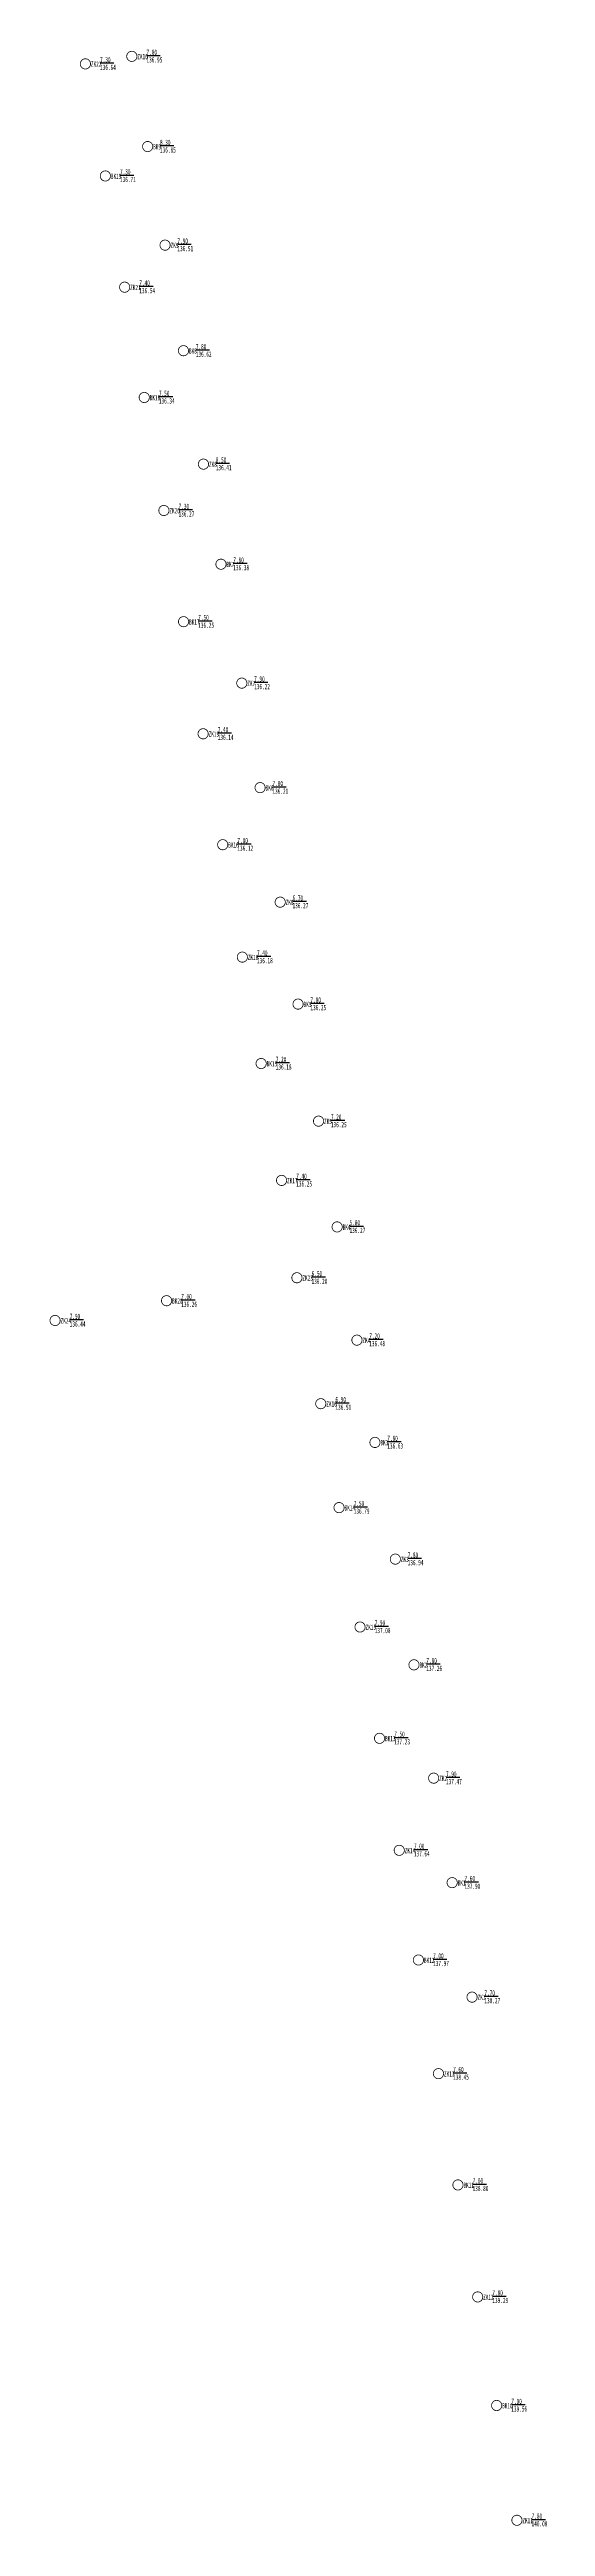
# Model space of a CAD drawing. Header units: millimetres. Extents: x 0 to 2711117, y 0 to 567555.
# Drawn here: x 2710912 to 2711106, y 561807 to 562779 of the extents above; entities that cross this region are included whole.
import ezdxf

# ---------------------------------------------------------------- set-up
doc = ezdxf.new("R2010")
doc.units = ezdxf.units.MM
doc.layers.add('勘察点方案', color=7, linetype='Continuous')
doc.styles.add('勘察孔', font='', dxfattribs={"width": 0.7, "height": 1.75})
doc.styles.get('勘察孔').set_extended_font_data('SimSun')

# ---------------------------------------------------------------- blocks, each defined once
blk = doc.blocks.new('孔_BK1', base_point=(2.15, 2.15))
blk.add_line((7, 2.5), (12.41, 2.5))
at = {"color": 7, "const_width": 0.3}
blk.add_lwpolyline([(2.15, 0.15, 1), (2.15, 4.15, 1), (2.15, 0.15, 1)], format="xyb", dxfattribs=at)
at = {"style": '勘察孔', "width": 0.6}
for s, p in [('BK1', (4.3, 1)), ('7.60', (7, 2.75)), ('137.90', (7, -0.25))]:
    blk.add_text(s, height=2.1, dxfattribs=at).set_placement(p)
blk = doc.blocks.new('孔_BK10', base_point=(2.15, 2.15))
blk.add_line((7.9, 2.5), (13.31, 2.5))
at = {"color": 7, "const_width": 0.3}
blk.add_lwpolyline([(2.15, 0.15, 1), (2.15, 4.15, 1), (2.15, 0.15, 1)], format="xyb", dxfattribs=at)
at = {"style": '勘察孔', "width": 0.6}
for s, p in [('BK10', (4.3, 1)), ('7.00', (7.9, 2.75)), ('139.56', (7.9, -0.25))]:
    blk.add_text(s, height=2.1, dxfattribs=at).set_placement(p)
blk = doc.blocks.new('孔_BK11', base_point=(2.15, 2.15))
blk.add_line((7.9, 2.5), (13.31, 2.5))
at = {"color": 7, "const_width": 0.3}
blk.add_lwpolyline([(2.15, 0.15, 1), (2.15, 4.15, 1), (2.15, 0.15, 1)], format="xyb", dxfattribs=at)
at = {"style": '勘察孔', "width": 0.6}
for s, p in [('BK11', (4.3, 1)), ('7.00', (7.9, 2.75)), ('138.80', (7.9, -0.25))]:
    blk.add_text(s, height=2.1, dxfattribs=at).set_placement(p)
blk = doc.blocks.new('孔_BK12', base_point=(2.15, 2.15))
blk.add_line((7.9, 2.5), (13.31, 2.5))
at = {"color": 7, "const_width": 0.3}
blk.add_lwpolyline([(2.15, 0.15, 1), (2.15, 4.15, 1), (2.15, 0.15, 1)], format="xyb", dxfattribs=at)
at = {"style": '勘察孔', "width": 0.6}
for s, p in [('BK12', (4.3, 1)), ('7.00', (7.9, 2.75)), ('137.97', (7.9, -0.25))]:
    blk.add_text(s, height=2.1, dxfattribs=at).set_placement(p)
blk = doc.blocks.new('孔_BK13', base_point=(2.15, 2.15))
blk.add_line((7.9, 2.5), (13.31, 2.5))
at = {"color": 7, "const_width": 0.3}
blk.add_lwpolyline([(2.15, 0.15, 1), (2.15, 4.15, 1), (2.15, 0.15, 1)], format="xyb", dxfattribs=at)
at = {"style": '勘察孔', "width": 0.6}
for s, p in [('BK13', (4.3, 1)), ('7.50', (7.9, 2.75)), ('137.23', (7.9, -0.25))]:
    blk.add_text(s, height=2.1, dxfattribs=at).set_placement(p)
blk = doc.blocks.new('孔_BK14', base_point=(2.15, 2.15))
blk.add_line((7.9, 2.5), (13.31, 2.5))
at = {"color": 7, "const_width": 0.3}
blk.add_lwpolyline([(2.15, 0.15, 1), (2.15, 4.15, 1), (2.15, 0.15, 1)], format="xyb", dxfattribs=at)
at = {"style": '勘察孔', "width": 0.6}
for s, p in [('BK14', (4.3, 1)), ('7.50', (7.9, 2.75)), ('136.79', (7.9, -0.25))]:
    blk.add_text(s, height=2.1, dxfattribs=at).set_placement(p)
blk = doc.blocks.new('孔_BK15', base_point=(2.15, 2.15))
blk.add_line((7.9, 2.5), (13.31, 2.5))
at = {"color": 7, "const_width": 0.3}
blk.add_lwpolyline([(2.15, 0.15, 1), (2.15, 4.15, 1), (2.15, 0.15, 1)], format="xyb", dxfattribs=at)
at = {"style": '勘察孔', "width": 0.6}
for s, p in [('BK15', (4.3, 1)), ('7.20', (7.9, 2.75)), ('136.18', (7.9, -0.25))]:
    blk.add_text(s, height=2.1, dxfattribs=at).set_placement(p)
blk = doc.blocks.new('孔_BK16', base_point=(2.15, 2.15))
blk.add_line((7.9, 2.5), (13.31, 2.5))
at = {"color": 7, "const_width": 0.3}
blk.add_lwpolyline([(2.15, 0.15, 1), (2.15, 4.15, 1), (2.15, 0.15, 1)], format="xyb", dxfattribs=at)
at = {"style": '勘察孔', "width": 0.6}
for s, p in [('BK16', (4.3, 1)), ('7.00', (7.9, 2.75)), ('136.12', (7.9, -0.25))]:
    blk.add_text(s, height=2.1, dxfattribs=at).set_placement(p)
blk = doc.blocks.new('孔_BK17', base_point=(2.15, 2.15))
blk.add_line((7.9, 2.5), (13.31, 2.5))
at = {"color": 7, "const_width": 0.3}
blk.add_lwpolyline([(2.15, 0.15, 1), (2.15, 4.15, 1), (2.15, 0.15, 1)], format="xyb", dxfattribs=at)
at = {"style": '勘察孔', "width": 0.6}
for s, p in [('BK17', (4.3, 1)), ('7.50', (7.9, 2.75)), ('136.25', (7.9, -0.25))]:
    blk.add_text(s, height=2.1, dxfattribs=at).set_placement(p)
blk = doc.blocks.new('孔_BK18', base_point=(2.15, 2.15))
blk.add_line((7.9, 2.5), (13.31, 2.5))
at = {"color": 7, "const_width": 0.3}
blk.add_lwpolyline([(2.15, 0.15, 1), (2.15, 4.15, 1), (2.15, 0.15, 1)], format="xyb", dxfattribs=at)
at = {"style": '勘察孔', "width": 0.6}
for s, p in [('BK18', (4.3, 1)), ('7.50', (7.9, 2.75)), ('136.34', (7.9, -0.25))]:
    blk.add_text(s, height=2.1, dxfattribs=at).set_placement(p)
blk = doc.blocks.new('孔_BK19', base_point=(2.15, 2.15))
blk.add_line((7.9, 2.5), (13.31, 2.5))
at = {"color": 7, "const_width": 0.3}
blk.add_lwpolyline([(2.15, 0.15, 1), (2.15, 4.15, 1), (2.15, 0.15, 1)], format="xyb", dxfattribs=at)
at = {"style": '勘察孔', "width": 0.6}
for s, p in [('BK19', (4.3, 1)), ('7.30', (7.9, 2.75)), ('136.71', (7.9, -0.25))]:
    blk.add_text(s, height=2.1, dxfattribs=at).set_placement(p)
blk = doc.blocks.new('孔_BK2', base_point=(2.15, 2.15))
blk.add_line((7, 2.5), (12.41, 2.5))
at = {"color": 7, "const_width": 0.3}
blk.add_lwpolyline([(2.15, 0.15, 1), (2.15, 4.15, 1), (2.15, 0.15, 1)], format="xyb", dxfattribs=at)
at = {"style": '勘察孔', "width": 0.6}
for s, p in [('BK2', (4.3, 1)), ('7.80', (7, 2.75)), ('137.26', (7, -0.25))]:
    blk.add_text(s, height=2.1, dxfattribs=at).set_placement(p)
blk = doc.blocks.new('孔_BK20', base_point=(2.15, 2.15))
blk.add_line((7.9, 2.5), (13.31, 2.5))
at = {"color": 7, "const_width": 0.3}
blk.add_lwpolyline([(2.15, 0.15, 1), (2.15, 4.15, 1), (2.15, 0.15, 1)], format="xyb", dxfattribs=at)
at = {"style": '勘察孔', "width": 0.6}
for s, p in [('BK20', (4.3, 1)), ('7.00', (7.9, 2.75)), ('136.26', (7.9, -0.25))]:
    blk.add_text(s, height=2.1, dxfattribs=at).set_placement(p)
blk = doc.blocks.new('孔_BK3', base_point=(2.15, 2.15))
blk.add_line((7, 2.5), (12.41, 2.5))
at = {"color": 7, "const_width": 0.3}
blk.add_lwpolyline([(2.15, 0.15, 1), (2.15, 4.15, 1), (2.15, 0.15, 1)], format="xyb", dxfattribs=at)
at = {"style": '勘察孔', "width": 0.6}
for s, p in [('BK3', (4.3, 1)), ('7.80', (7, 2.75)), ('136.63', (7, -0.25))]:
    blk.add_text(s, height=2.1, dxfattribs=at).set_placement(p)
blk = doc.blocks.new('孔_BK4', base_point=(2.15, 2.15))
blk.add_line((7, 2.5), (12.41, 2.5))
at = {"color": 7, "const_width": 0.3}
blk.add_lwpolyline([(2.15, 0.15, 1), (2.15, 4.15, 1), (2.15, 0.15, 1)], format="xyb", dxfattribs=at)
at = {"style": '勘察孔', "width": 0.6}
for s, p in [('BK4', (4.3, 1)), ('5.80', (7, 2.75)), ('136.27', (7, -0.25))]:
    blk.add_text(s, height=2.1, dxfattribs=at).set_placement(p)
blk = doc.blocks.new('孔_BK5', base_point=(2.15, 2.15))
blk.add_line((7, 2.5), (12.41, 2.5))
at = {"color": 7, "const_width": 0.3}
blk.add_lwpolyline([(2.15, 0.15, 1), (2.15, 4.15, 1), (2.15, 0.15, 1)], format="xyb", dxfattribs=at)
at = {"style": '勘察孔', "width": 0.6}
for s, p in [('BK5', (4.3, 1)), ('7.80', (7, 2.75)), ('136.25', (7, -0.25))]:
    blk.add_text(s, height=2.1, dxfattribs=at).set_placement(p)
blk = doc.blocks.new('孔_BK6', base_point=(2.15, 2.15))
blk.add_line((7, 2.5), (12.41, 2.5))
at = {"color": 7, "const_width": 0.3}
blk.add_lwpolyline([(2.15, 0.15, 1), (2.15, 4.15, 1), (2.15, 0.15, 1)], format="xyb", dxfattribs=at)
at = {"style": '勘察孔', "width": 0.6}
for s, p in [('BK6', (4.3, 1)), ('7.80', (7, 2.75)), ('136.21', (7, -0.25))]:
    blk.add_text(s, height=2.1, dxfattribs=at).set_placement(p)
blk = doc.blocks.new('孔_BK7', base_point=(2.15, 2.15))
blk.add_line((7, 2.5), (12.41, 2.5))
at = {"color": 7, "const_width": 0.3}
blk.add_lwpolyline([(2.15, 0.15, 1), (2.15, 4.15, 1), (2.15, 0.15, 1)], format="xyb", dxfattribs=at)
at = {"style": '勘察孔', "width": 0.6}
for s, p in [('BK7', (4.3, 1)), ('7.80', (7, 2.75)), ('136.38', (7, -0.25))]:
    blk.add_text(s, height=2.1, dxfattribs=at).set_placement(p)
blk = doc.blocks.new('孔_BK8', base_point=(2.15, 2.15))
blk.add_line((7, 2.5), (12.41, 2.5))
at = {"color": 7, "const_width": 0.3}
blk.add_lwpolyline([(2.15, 0.15, 1), (2.15, 4.15, 1), (2.15, 0.15, 1)], format="xyb", dxfattribs=at)
at = {"style": '勘察孔', "width": 0.6}
for s, p in [('BK8', (4.3, 1)), ('7.80', (7, 2.75)), ('136.62', (7, -0.25))]:
    blk.add_text(s, height=2.1, dxfattribs=at).set_placement(p)
blk = doc.blocks.new('孔_BK9', base_point=(2.15, 2.15))
blk.add_line((7, 2.5), (12.41, 2.5))
at = {"color": 7, "const_width": 0.3}
blk.add_lwpolyline([(2.15, 0.15, 1), (2.15, 4.15, 1), (2.15, 0.15, 1)], format="xyb", dxfattribs=at)
at = {"style": '勘察孔', "width": 0.6}
for s, p in [('BK9', (4.3, 1)), ('8.30', (7, 2.75)), ('136.85', (7, -0.25))]:
    blk.add_text(s, height=2.1, dxfattribs=at).set_placement(p)
blk = doc.blocks.new('孔_ZK1', base_point=(2.15, 2.15))
blk.add_line((7, 2.5), (12.41, 2.5))
at = {"color": 7, "const_width": 0.3}
blk.add_lwpolyline([(2.15, 0.15, 1), (2.15, 4.15, 1), (2.15, 0.15, 1)], format="xyb", dxfattribs=at)
at = {"style": '勘察孔', "width": 0.6}
for s, p in [('ZK1', (4.3, 1)), ('7.70', (7, 2.75)), ('138.27', (7, -0.25))]:
    blk.add_text(s, height=2.1, dxfattribs=at).set_placement(p)
blk = doc.blocks.new('孔_ZK10', base_point=(2.15, 2.15))
blk.add_line((7.9, 2.5), (13.31, 2.5))
at = {"color": 7, "const_width": 0.3}
blk.add_lwpolyline([(2.15, 0.15, 1), (2.15, 4.15, 1), (2.15, 0.15, 1)], format="xyb", dxfattribs=at)
at = {"style": '勘察孔', "width": 0.6}
for s, p in [('ZK10', (4.3, 1)), ('7.80', (7.9, 2.75)), ('136.95', (7.9, -0.25))]:
    blk.add_text(s, height=2.1, dxfattribs=at).set_placement(p)
blk = doc.blocks.new('孔_ZK11', base_point=(2.15, 2.15))
blk.add_line((7.9, 2.5), (13.31, 2.5))
at = {"color": 7, "const_width": 0.3}
blk.add_lwpolyline([(2.15, 0.15, 1), (2.15, 4.15, 1), (2.15, 0.15, 1)], format="xyb", dxfattribs=at)
at = {"style": '勘察孔', "width": 0.6}
for s, p in [('ZK11', (4.3, 1)), ('7.80', (7.9, 2.75)), ('140.08', (7.9, -0.25))]:
    blk.add_text(s, height=2.1, dxfattribs=at).set_placement(p)
blk = doc.blocks.new('孔_ZK12', base_point=(2.15, 2.15))
blk.add_line((7.9, 2.5), (13.31, 2.5))
at = {"color": 7, "const_width": 0.3}
blk.add_lwpolyline([(2.15, 0.15, 1), (2.15, 4.15, 1), (2.15, 0.15, 1)], format="xyb", dxfattribs=at)
at = {"style": '勘察孔', "width": 0.6}
for s, p in [('ZK12', (4.3, 1)), ('7.80', (7.9, 2.75)), ('139.29', (7.9, -0.25))]:
    blk.add_text(s, height=2.1, dxfattribs=at).set_placement(p)
blk = doc.blocks.new('孔_ZK13', base_point=(2.15, 2.15))
blk.add_line((7.9, 2.5), (13.31, 2.5))
at = {"color": 7, "const_width": 0.3}
blk.add_lwpolyline([(2.15, 0.15, 1), (2.15, 4.15, 1), (2.15, 0.15, 1)], format="xyb", dxfattribs=at)
at = {"style": '勘察孔', "width": 0.6}
for s, p in [('ZK13', (4.3, 1)), ('7.60', (7.9, 2.75)), ('138.45', (7.9, -0.25))]:
    blk.add_text(s, height=2.1, dxfattribs=at).set_placement(p)
blk = doc.blocks.new('孔_ZK14', base_point=(2.15, 2.15))
blk.add_line((7.9, 2.5), (13.31, 2.5))
at = {"color": 7, "const_width": 0.3}
blk.add_lwpolyline([(2.15, 0.15, 1), (2.15, 4.15, 1), (2.15, 0.15, 1)], format="xyb", dxfattribs=at)
at = {"style": '勘察孔', "width": 0.6}
for s, p in [('ZK14', (4.3, 1)), ('7.00', (7.9, 2.75)), ('137.64', (7.9, -0.25))]:
    blk.add_text(s, height=2.1, dxfattribs=at).set_placement(p)
blk = doc.blocks.new('孔_ZK15', base_point=(2.15, 2.15))
blk.add_line((7.9, 2.5), (13.31, 2.5))
at = {"color": 7, "const_width": 0.3}
blk.add_lwpolyline([(2.15, 0.15, 1), (2.15, 4.15, 1), (2.15, 0.15, 1)], format="xyb", dxfattribs=at)
at = {"style": '勘察孔', "width": 0.6}
for s, p in [('ZK15', (4.3, 1)), ('7.90', (7.9, 2.75)), ('137.08', (7.9, -0.25))]:
    blk.add_text(s, height=2.1, dxfattribs=at).set_placement(p)
blk = doc.blocks.new('孔_ZK16', base_point=(2.15, 2.15))
blk.add_line((7.9, 2.5), (13.31, 2.5))
at = {"color": 7, "const_width": 0.3}
blk.add_lwpolyline([(2.15, 0.15, 1), (2.15, 4.15, 1), (2.15, 0.15, 1)], format="xyb", dxfattribs=at)
at = {"style": '勘察孔', "width": 0.6}
for s, p in [('ZK16', (4.3, 1)), ('6.90', (7.9, 2.75)), ('136.51', (7.9, -0.25))]:
    blk.add_text(s, height=2.1, dxfattribs=at).set_placement(p)
blk = doc.blocks.new('孔_ZK17', base_point=(2.15, 2.15))
blk.add_line((7.9, 2.5), (13.31, 2.5))
at = {"color": 7, "const_width": 0.3}
blk.add_lwpolyline([(2.15, 0.15, 1), (2.15, 4.15, 1), (2.15, 0.15, 1)], format="xyb", dxfattribs=at)
at = {"style": '勘察孔', "width": 0.6}
for s, p in [('ZK17', (4.3, 1)), ('7.40', (7.9, 2.75)), ('136.25', (7.9, -0.25))]:
    blk.add_text(s, height=2.1, dxfattribs=at).set_placement(p)
blk = doc.blocks.new('孔_ZK18', base_point=(2.15, 2.15))
blk.add_line((7.9, 2.5), (13.31, 2.5))
at = {"color": 7, "const_width": 0.3}
blk.add_lwpolyline([(2.15, 0.15, 1), (2.15, 4.15, 1), (2.15, 0.15, 1)], format="xyb", dxfattribs=at)
at = {"style": '勘察孔', "width": 0.6}
for s, p in [('ZK18', (4.3, 1)), ('7.40', (7.9, 2.75)), ('136.18', (7.9, -0.25))]:
    blk.add_text(s, height=2.1, dxfattribs=at).set_placement(p)
blk = doc.blocks.new('孔_ZK19', base_point=(2.15, 2.15))
blk.add_line((7.9, 2.5), (13.31, 2.5))
at = {"color": 7, "const_width": 0.3}
blk.add_lwpolyline([(2.15, 0.15, 1), (2.15, 4.15, 1), (2.15, 0.15, 1)], format="xyb", dxfattribs=at)
at = {"style": '勘察孔', "width": 0.6}
for s, p in [('ZK19', (4.3, 1)), ('7.40', (7.9, 2.75)), ('136.14', (7.9, -0.25))]:
    blk.add_text(s, height=2.1, dxfattribs=at).set_placement(p)
blk = doc.blocks.new('孔_ZK2', base_point=(2.15, 2.15))
blk.add_line((7, 2.5), (12.41, 2.5))
at = {"color": 7, "const_width": 0.3}
blk.add_lwpolyline([(2.15, 0.15, 1), (2.15, 4.15, 1), (2.15, 0.15, 1)], format="xyb", dxfattribs=at)
at = {"style": '勘察孔', "width": 0.6}
for s, p in [('ZK2', (4.3, 1)), ('7.90', (7, 2.75)), ('137.47', (7, -0.25))]:
    blk.add_text(s, height=2.1, dxfattribs=at).set_placement(p)
blk = doc.blocks.new('孔_ZK20', base_point=(2.15, 2.15))
blk.add_line((7.9, 2.5), (13.31, 2.5))
at = {"color": 7, "const_width": 0.3}
blk.add_lwpolyline([(2.15, 0.15, 1), (2.15, 4.15, 1), (2.15, 0.15, 1)], format="xyb", dxfattribs=at)
at = {"style": '勘察孔', "width": 0.6}
for s, p in [('ZK20', (4.3, 1)), ('7.30', (7.9, 2.75)), ('136.27', (7.9, -0.25))]:
    blk.add_text(s, height=2.1, dxfattribs=at).set_placement(p)
blk = doc.blocks.new('孔_ZK21', base_point=(2.15, 2.15))
blk.add_line((7.9, 2.5), (13.31, 2.5))
at = {"color": 7, "const_width": 0.3}
blk.add_lwpolyline([(2.15, 0.15, 1), (2.15, 4.15, 1), (2.15, 0.15, 1)], format="xyb", dxfattribs=at)
at = {"style": '勘察孔', "width": 0.6}
for s, p in [('ZK21', (4.3, 1)), ('7.40', (7.9, 2.75)), ('136.54', (7.9, -0.25))]:
    blk.add_text(s, height=2.1, dxfattribs=at).set_placement(p)
blk = doc.blocks.new('孔_ZK22', base_point=(2.15, 2.15))
blk.add_line((7.9, 2.5), (13.31, 2.5))
at = {"color": 7, "const_width": 0.3}
blk.add_lwpolyline([(2.15, 0.15, 1), (2.15, 4.15, 1), (2.15, 0.15, 1)], format="xyb", dxfattribs=at)
at = {"style": '勘察孔', "width": 0.6}
for s, p in [('ZK22', (4.3, 1)), ('7.30', (7.9, 2.75)), ('136.64', (7.9, -0.25))]:
    blk.add_text(s, height=2.1, dxfattribs=at).set_placement(p)
blk = doc.blocks.new('孔_ZK23', base_point=(2.15, 2.15))
blk.add_line((7.9, 2.5), (13.31, 2.5))
at = {"color": 7, "const_width": 0.3}
blk.add_lwpolyline([(2.15, 0.15, 1), (2.15, 4.15, 1), (2.15, 0.15, 1)], format="xyb", dxfattribs=at)
at = {"style": '勘察孔', "width": 0.6}
for s, p in [('ZK23', (4.3, 1)), ('6.50', (7.9, 2.75)), ('136.20', (7.9, -0.25))]:
    blk.add_text(s, height=2.1, dxfattribs=at).set_placement(p)
blk = doc.blocks.new('孔_ZK24', base_point=(2.15, 2.15))
blk.add_line((7.9, 2.5), (13.31, 2.5))
at = {"color": 7, "const_width": 0.3}
blk.add_lwpolyline([(2.15, 0.15, 1), (2.15, 4.15, 1), (2.15, 0.15, 1)], format="xyb", dxfattribs=at)
at = {"style": '勘察孔', "width": 0.6}
for s, p in [('ZK24', (4.3, 1)), ('7.90', (7.9, 2.75)), ('136.44', (7.9, -0.25))]:
    blk.add_text(s, height=2.1, dxfattribs=at).set_placement(p)
blk = doc.blocks.new('孔_ZK3', base_point=(2.15, 2.15))
blk.add_line((7, 2.5), (12.41, 2.5))
at = {"color": 7, "const_width": 0.3}
blk.add_lwpolyline([(2.15, 0.15, 1), (2.15, 4.15, 1), (2.15, 0.15, 1)], format="xyb", dxfattribs=at)
at = {"style": '勘察孔', "width": 0.6}
for s, p in [('ZK3', (4.3, 1)), ('7.80', (7, 2.75)), ('136.94', (7, -0.25))]:
    blk.add_text(s, height=2.1, dxfattribs=at).set_placement(p)
blk = doc.blocks.new('孔_ZK4', base_point=(2.15, 2.15))
blk.add_line((7, 2.5), (12.41, 2.5))
at = {"color": 7, "const_width": 0.3}
blk.add_lwpolyline([(2.15, 0.15, 1), (2.15, 4.15, 1), (2.15, 0.15, 1)], format="xyb", dxfattribs=at)
at = {"style": '勘察孔', "width": 0.6}
for s, p in [('ZK4', (4.3, 1)), ('7.20', (7, 2.75)), ('136.48', (7, -0.25))]:
    blk.add_text(s, height=2.1, dxfattribs=at).set_placement(p)
blk = doc.blocks.new('孔_ZK5', base_point=(2.15, 2.15))
blk.add_line((7, 2.5), (12.41, 2.5))
at = {"color": 7, "const_width": 0.3}
blk.add_lwpolyline([(2.15, 0.15, 1), (2.15, 4.15, 1), (2.15, 0.15, 1)], format="xyb", dxfattribs=at)
at = {"style": '勘察孔', "width": 0.6}
for s, p in [('ZK5', (4.3, 1)), ('7.20', (7, 2.75)), ('136.25', (7, -0.25))]:
    blk.add_text(s, height=2.1, dxfattribs=at).set_placement(p)
blk = doc.blocks.new('孔_ZK6', base_point=(2.15, 2.15))
blk.add_line((7, 2.5), (12.41, 2.5))
at = {"color": 7, "const_width": 0.3}
blk.add_lwpolyline([(2.15, 0.15, 1), (2.15, 4.15, 1), (2.15, 0.15, 1)], format="xyb", dxfattribs=at)
at = {"style": '勘察孔', "width": 0.6}
for s, p in [('ZK6', (4.3, 1)), ('6.70', (7, 2.75)), ('136.27', (7, -0.25))]:
    blk.add_text(s, height=2.1, dxfattribs=at).set_placement(p)
blk = doc.blocks.new('孔_ZK7', base_point=(2.15, 2.15))
blk.add_line((7, 2.5), (12.41, 2.5))
at = {"color": 7, "const_width": 0.3}
blk.add_lwpolyline([(2.15, 0.15, 1), (2.15, 4.15, 1), (2.15, 0.15, 1)], format="xyb", dxfattribs=at)
at = {"style": '勘察孔', "width": 0.6}
for s, p in [('ZK7', (4.3, 1)), ('7.90', (7, 2.75)), ('136.22', (7, -0.25))]:
    blk.add_text(s, height=2.1, dxfattribs=at).set_placement(p)
blk = doc.blocks.new('孔_ZK8', base_point=(2.15, 2.15))
blk.add_line((7, 2.5), (12.41, 2.5))
at = {"color": 7, "const_width": 0.3}
blk.add_lwpolyline([(2.15, 0.15, 1), (2.15, 4.15, 1), (2.15, 0.15, 1)], format="xyb", dxfattribs=at)
at = {"style": '勘察孔', "width": 0.6}
for s, p in [('ZK8', (4.3, 1)), ('8.50', (7, 2.75)), ('136.41', (7, -0.25))]:
    blk.add_text(s, height=2.1, dxfattribs=at).set_placement(p)
blk = doc.blocks.new('孔_ZK9', base_point=(2.15, 2.15))
blk.add_line((7, 2.5), (12.41, 2.5))
at = {"color": 7, "const_width": 0.3}
blk.add_lwpolyline([(2.15, 0.15, 1), (2.15, 4.15, 1), (2.15, 0.15, 1)], format="xyb", dxfattribs=at)
at = {"style": '勘察孔', "width": 0.6}
for s, p in [('ZK9', (4.3, 1)), ('7.90', (7, 2.75)), ('136.51', (7, -0.25))]:
    blk.add_text(s, height=2.1, dxfattribs=at).set_placement(p)

msp = doc.modelspace()

# ---------------------------------------------------------------- block references
at = {"layer": '勘察点方案'}
for name, p in [('孔_ZK22', (2710925.74, 562773.07)), ('孔_ZK10', (2710943.93, 562776.02)), ('孔_BK9', (2710950.13, 562740.64)), ('孔_BK19', (2710933.55, 562729.1)), ('孔_ZK9', (2710956.95, 562701.97)), ('孔_ZK21', (2710941.11, 562685.48)), ('孔_BK8', (2710964.16, 562660.55)), ('孔_BK18', (2710948.78, 562642.21)), ('孔_ZK8', (2710971.99, 562616.06)), ('孔_ZK20', (2710956.49, 562597.88)), ('孔_BK7', (2710978.84, 562576.81)), ('孔_BK17', (2710964.2, 562554.26)), ('孔_ZK7', (2710987.02, 562530.16)), ('孔_ZK19', (2710971.86, 562510.29)), ('孔_BK6', (2710994.19, 562489.17)), ('孔_BK16', (2710979.54, 562466.78)), ('孔_ZK6', (2711002.06, 562444.25)), ('孔_ZK18', (2710987.23, 562422.69)), ('孔_BK5', (2711009.07, 562404.25)), ('孔_BK15', (2710994.59, 562380.95)), ('孔_ZK5', (2711017.09, 562358.35)), ('孔_ZK17', (2711002.6, 562335.1)), ('孔_BK4', (2711024.38, 562316.86)), ('孔_ZK23', (2711008.61, 562296.91)), ('孔_BK20', (2710957.54, 562287.9)), ('孔_ZK24', (2710913.85, 562280.15)), ('孔_ZK4', (2711032.13, 562272.44)), ('孔_ZK16', (2711017.97, 562247.51)), ('孔_BK3', (2711039.19, 562232.31)), ('孔_BK14', (2711025.13, 562206.75)), ('孔_ZK3', (2711047.17, 562186.54)), ('孔_ZK15', (2711033.34, 562159.91)), ('孔_BK2', (2711054.48, 562145.08)), ('孔_BK13', (2711040.99, 562116.26)), ('孔_ZK2', (2711062.2, 562100.63)), ('孔_ZK14', (2711048.71, 562072.32)), ('孔_BK1', (2711069.44, 562059.64)), ('孔_BK12', (2711056.24, 562029.3)), ('孔_ZK1', (2711077.24, 562014.73)), ('孔_ZK13', (2711064.08, 561984.72)), ('孔_BK11', (2711071.71, 561941.06)), ('孔_ZK12', (2711079.45, 561897.13)), ('孔_BK10', (2711086.88, 561854.55)), ('孔_ZK11', (2711094.82, 561809.53))]:
    msp.add_blockref(name, p, dxfattribs=at)

doc.saveas('drawing.dxf')
